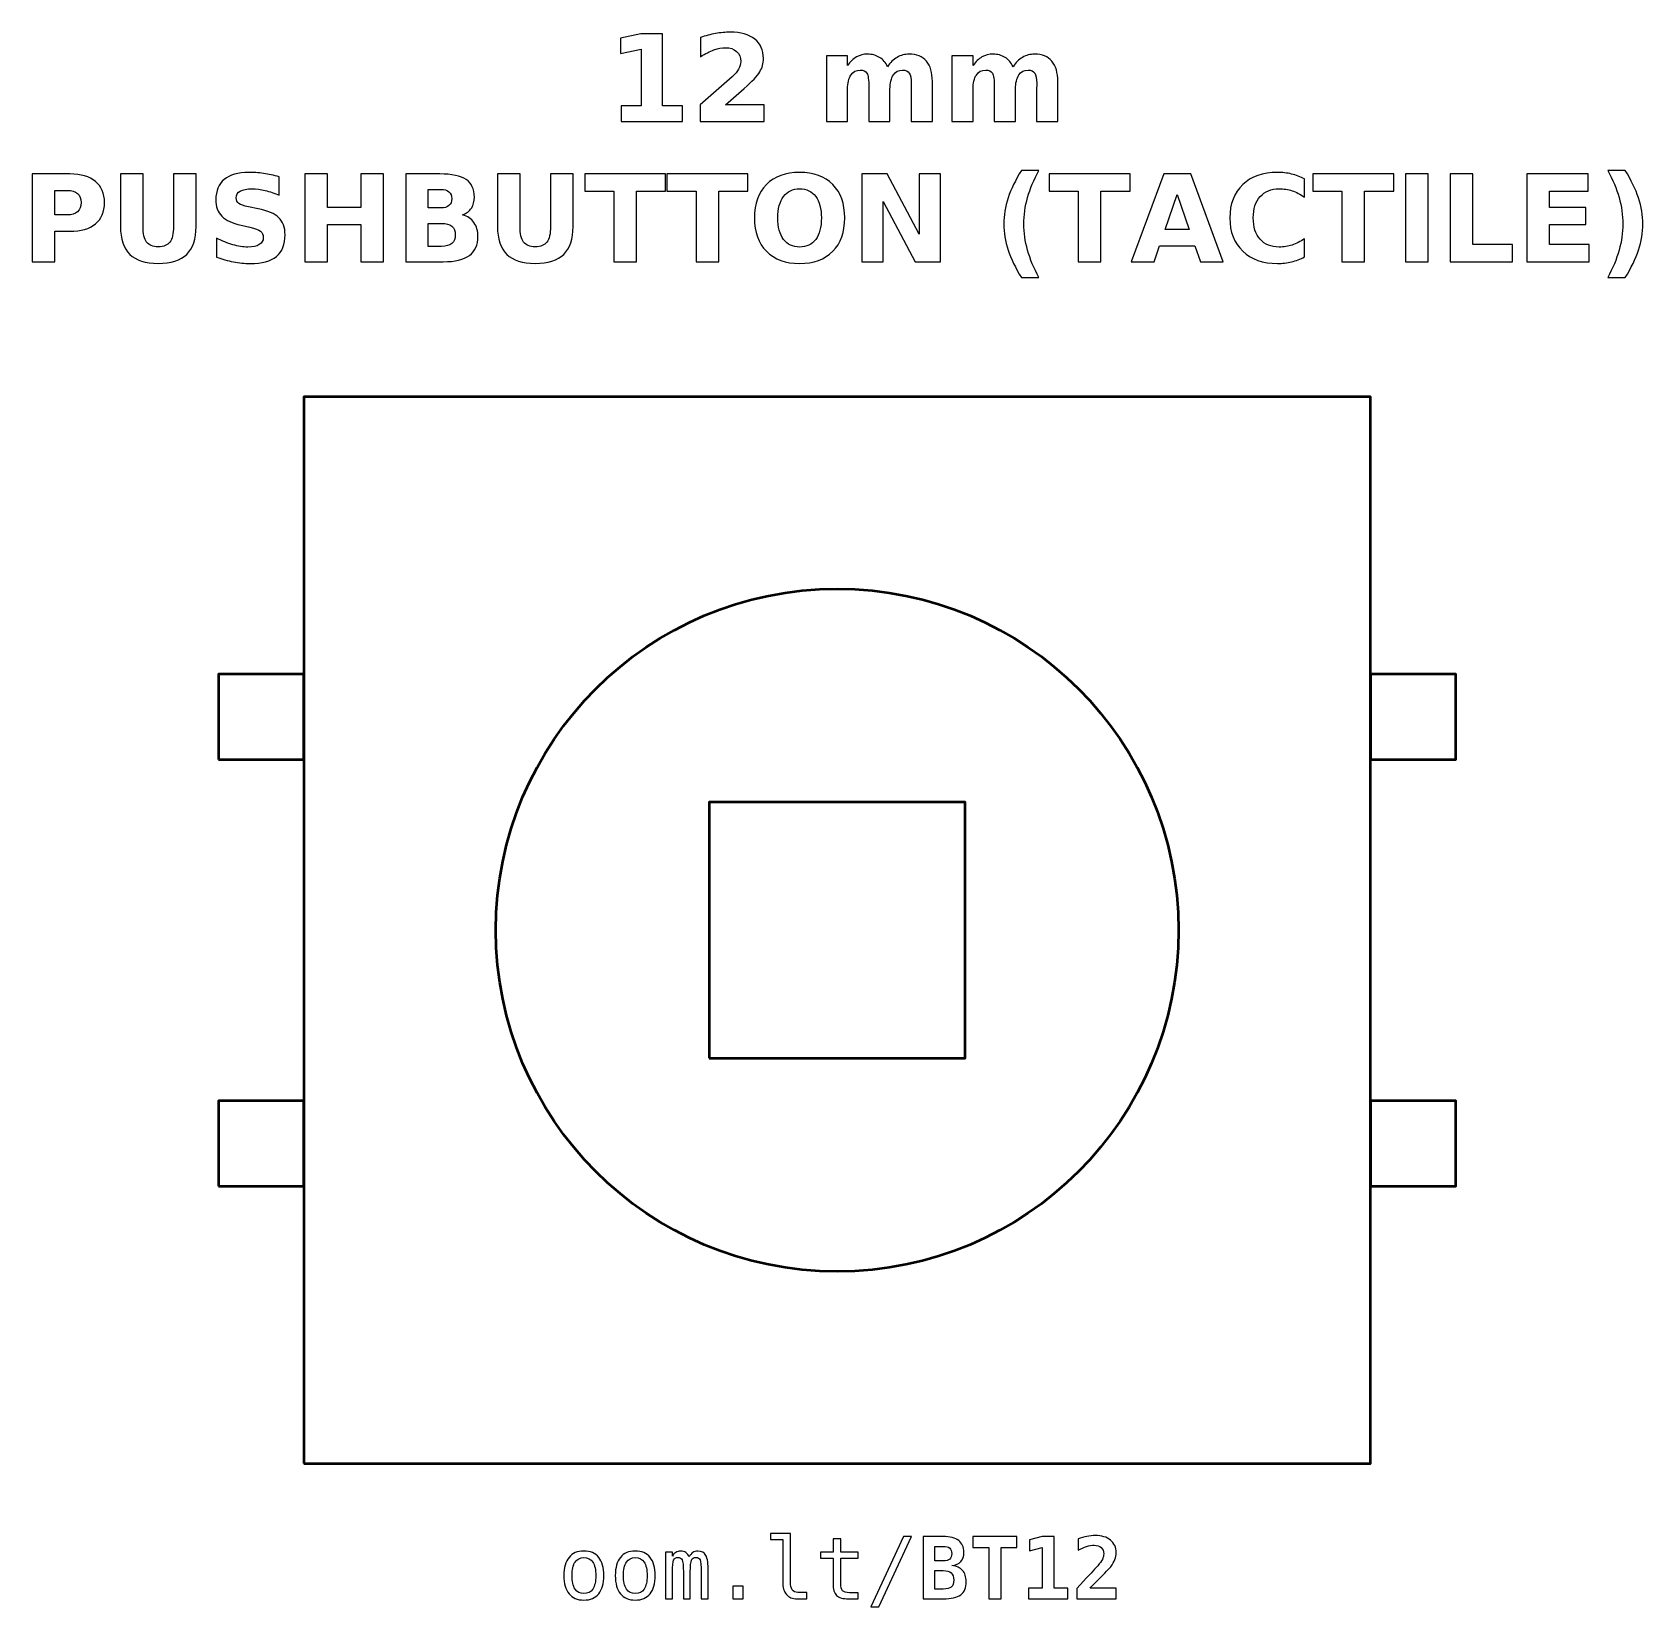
# Model space of a CAD drawing. Header units: centimetres. Extents: x -11.44 to -9.56, y -15.64 to -13.8.
import ezdxf

# ---------------------------------------------------------------- set-up
doc = ezdxf.new("R2010")
doc.units = ezdxf.units.CM
doc.header["$MEASUREMENT"] = 0
doc.layers.add('Layer 1', color=7, linetype='Continuous')

msp = doc.modelspace()

# ---------------------------------------------------------------- linework, layer by layer
at = {"layer": 'Layer 1', "color": 7, "lineweight": 50}
for points in [[(-11.125, -15.475), (-9.875, -15.475), (-9.875, -14.225), (-11.125, -14.225), (-11.125, -15.475)], [(-11.225, -14.65), (-11.125, -14.65), (-11.125, -14.55), (-11.225, -14.55), (-11.225, -14.65)], [(-9.875, -14.65), (-9.775, -14.65), (-9.775, -14.55), (-9.875, -14.55), (-9.875, -14.65)], [(-10.65, -15), (-10.35, -15), (-10.35, -14.7), (-10.65, -14.7), (-10.65, -15)], [(-11.225, -15.15), (-11.125, -15.15), (-11.125, -15.05), (-11.225, -15.05), (-11.225, -15.15)], [(-9.875, -15.15), (-9.775, -15.15), (-9.775, -15.05), (-9.875, -15.05), (-9.875, -15.15)]]:
    msp.add_lwpolyline(points, close=True, dxfattribs=at)
msp.add_ellipse((-10.5, -14.85), major_axis=(0, 0.4), ratio=1, dxfattribs=at)
at = {"layer": 'Layer 1', "color": 250}
for points, knots in [([(-10.75327, -13.88414), (-10.75327, -13.88414), (-10.72984, -13.88414), (-10.72984, -13.88414), (-10.72984, -13.88414), (-10.72984, -13.88414), (-10.72984, -13.81765), (-10.72984, -13.81765), (-10.72984, -13.81765), (-10.72984, -13.81765), (-10.75388, -13.82262), (-10.75388, -13.82262), (-10.75388, -13.82262), (-10.75388, -13.82262), (-10.75388, -13.80455), (-10.75388, -13.80455), (-10.75388, -13.80455), (-10.75388, -13.80455), (-10.72998, -13.79959), (-10.72998, -13.79959), (-10.72998, -13.79959), (-10.72998, -13.79959), (-10.70477, -13.79959), (-10.70477, -13.79959), (-10.70477, -13.79959), (-10.70477, -13.79959), (-10.70477, -13.88414), (-10.70477, -13.88414), (-10.70477, -13.88414), (-10.70477, -13.88414), (-10.68135, -13.88414), (-10.68135, -13.88414), (-10.68135, -13.88414), (-10.68135, -13.88414), (-10.68135, -13.90246), (-10.68135, -13.90246), (-10.68135, -13.90246), (-10.68135, -13.90246), (-10.75327, -13.90246), (-10.75327, -13.90246), (-10.75327, -13.90246), (-10.75327, -13.90246), (-10.75327, -13.88414), (-10.75327, -13.88414)], [0, 0, 0, 0, 0.0909091, 0.0909091, 0.0909091, 0.0909091, 0.1818182, 0.1818182, 0.1818182, 0.1818182, 0.2727273, 0.2727273, 0.2727273, 0.2727273, 0.3636364, 0.3636364, 0.3636364, 0.3636364, 0.4545455, 0.4545455, 0.4545455, 0.4545455, 0.5454545, 0.5454545, 0.5454545, 0.5454545, 0.6363636, 0.6363636, 0.6363636, 0.6363636, 0.7272727, 0.7272727, 0.7272727, 0.7272727, 0.8181818, 0.8181818, 0.8181818, 0.8181818, 0.9090909, 0.9090909, 0.9090909, 0.9090909, 1, 1, 1, 1]), ([(-10.63095, -13.88296), (-10.63095, -13.88296), (-10.58567, -13.88296), (-10.58567, -13.88296), (-10.58567, -13.88296), (-10.58567, -13.88296), (-10.58567, -13.90246), (-10.58567, -13.90246), (-10.58567, -13.90246), (-10.58567, -13.90246), (-10.66044, -13.90246), (-10.66044, -13.90246), (-10.66044, -13.90246), (-10.66044, -13.90246), (-10.66044, -13.88296), (-10.66044, -13.88296), (-10.66044, -13.88296), (-10.66044, -13.88296), (-10.62288, -13.84983), (-10.62288, -13.84983), (-10.62288, -13.84983), (-10.61952, -13.84679), (-10.61705, -13.84383), (-10.61545, -13.84094), (-10.61545, -13.84094), (-10.61383, -13.83804), (-10.61303, -13.83503), (-10.61303, -13.8319), (-10.61303, -13.8319), (-10.61303, -13.82708), (-10.61465, -13.8232), (-10.61789, -13.82026), (-10.61789, -13.82026), (-10.62112, -13.81732), (-10.62542, -13.81587), (-10.63081, -13.81587), (-10.63081, -13.81587), (-10.63494, -13.81587), (-10.63946, -13.81676), (-10.64438, -13.81852), (-10.64438, -13.81852), (-10.64929, -13.82029), (-10.65456, -13.82292), (-10.66016, -13.8264), (-10.66016, -13.8264), (-10.66016, -13.8264), (-10.66016, -13.8038), (-10.66016, -13.8038), (-10.66016, -13.8038), (-10.65418, -13.80183), (-10.64828, -13.80032), (-10.64245, -13.79929), (-10.64245, -13.79929), (-10.63661, -13.79825), (-10.6309, -13.79773), (-10.62528, -13.79773), (-10.62528, -13.79773), (-10.61298, -13.79773), (-10.60341, -13.80044), (-10.59659, -13.80587), (-10.59659, -13.80587), (-10.58977, -13.81128), (-10.58636, -13.81883), (-10.58636, -13.82854), (-10.58636, -13.82854), (-10.58636, -13.83414), (-10.58781, -13.83936), (-10.59071, -13.84421), (-10.59071, -13.84421), (-10.5936, -13.84905), (-10.59969, -13.85554), (-10.60896, -13.86368), (-10.60896, -13.86368), (-10.60896, -13.86368), (-10.63095, -13.88296), (-10.63095, -13.88296)], [0, 0, 0, 0, 0.0526316, 0.0526316, 0.0526316, 0.0526316, 0.1052632, 0.1052632, 0.1052632, 0.1052632, 0.1578947, 0.1578947, 0.1578947, 0.1578947, 0.2105263, 0.2105263, 0.2105263, 0.2105263, 0.2631579, 0.2631579, 0.2631579, 0.2631579, 0.3157895, 0.3157895, 0.3157895, 0.3157895, 0.3684211, 0.3684211, 0.3684211, 0.3684211, 0.4210526, 0.4210526, 0.4210526, 0.4210526, 0.4736842, 0.4736842, 0.4736842, 0.4736842, 0.5263158, 0.5263158, 0.5263158, 0.5263158, 0.5789474, 0.5789474, 0.5789474, 0.5789474, 0.6315789, 0.6315789, 0.6315789, 0.6315789, 0.6842105, 0.6842105, 0.6842105, 0.6842105, 0.7368421, 0.7368421, 0.7368421, 0.7368421, 0.7894737, 0.7894737, 0.7894737, 0.7894737, 0.8421053, 0.8421053, 0.8421053, 0.8421053, 0.8947368, 0.8947368, 0.8947368, 0.8947368, 0.9473684, 0.9473684, 0.9473684, 0.9473684, 1, 1, 1, 1]), ([(-10.44092, -13.83811), (-10.43779, -13.83334), (-10.4341, -13.82969), (-10.42979, -13.8272), (-10.42979, -13.8272), (-10.42549, -13.82468), (-10.42079, -13.82344), (-10.41564, -13.82344), (-10.41564, -13.82344), (-10.40677, -13.82344), (-10.40002, -13.82617), (-10.39539, -13.83165), (-10.39539, -13.83165), (-10.39075, -13.8371), (-10.38842, -13.84505), (-10.38842, -13.85547), (-10.38842, -13.85547), (-10.38842, -13.85547), (-10.38842, -13.90246), (-10.38842, -13.90246), (-10.38842, -13.90246), (-10.38842, -13.90246), (-10.41324, -13.90246), (-10.41324, -13.90246), (-10.41324, -13.90246), (-10.41324, -13.90246), (-10.41324, -13.86222), (-10.41324, -13.86222), (-10.41324, -13.86222), (-10.41319, -13.86163), (-10.41317, -13.86102), (-10.41314, -13.86036), (-10.41314, -13.86036), (-10.41312, -13.85973), (-10.4131, -13.85881), (-10.4131, -13.85761), (-10.4131, -13.85761), (-10.4131, -13.85215), (-10.41389, -13.84818), (-10.41552, -13.84573), (-10.41552, -13.84573), (-10.41712, -13.84326), (-10.4197, -13.84204), (-10.42328, -13.84204), (-10.42328, -13.84204), (-10.42798, -13.84204), (-10.43158, -13.84397), (-10.43414, -13.84783), (-10.43414, -13.84783), (-10.43668, -13.85168), (-10.438, -13.85726), (-10.4381, -13.86457), (-10.4381, -13.86457), (-10.4381, -13.86457), (-10.4381, -13.90246), (-10.4381, -13.90246), (-10.4381, -13.90246), (-10.4381, -13.90246), (-10.46291, -13.90246), (-10.46291, -13.90246), (-10.46291, -13.90246), (-10.46291, -13.90246), (-10.46291, -13.86222), (-10.46291, -13.86222), (-10.46291, -13.86222), (-10.46291, -13.85368), (-10.46364, -13.84818), (-10.46512, -13.84573), (-10.46512, -13.84573), (-10.46658, -13.84326), (-10.46919, -13.84204), (-10.47295, -13.84204), (-10.47295, -13.84204), (-10.4777, -13.84204), (-10.48135, -13.84399), (-10.48391, -13.84787), (-10.48391, -13.84787), (-10.48647, -13.85175), (-10.48777, -13.85728), (-10.48777, -13.8645), (-10.48777, -13.8645), (-10.48777, -13.8645), (-10.48777, -13.90246), (-10.48777, -13.90246), (-10.48777, -13.90246), (-10.48777, -13.90246), (-10.51258, -13.90246), (-10.51258, -13.90246), (-10.51258, -13.90246), (-10.51258, -13.90246), (-10.51258, -13.8253), (-10.51258, -13.8253), (-10.51258, -13.8253), (-10.51258, -13.8253), (-10.48777, -13.8253), (-10.48777, -13.8253), (-10.48777, -13.8253), (-10.48777, -13.8253), (-10.48777, -13.83661), (-10.48777, -13.83661), (-10.48777, -13.83661), (-10.48473, -13.83223), (-10.48125, -13.82897), (-10.47732, -13.82675), (-10.47732, -13.82675), (-10.4734, -13.82454), (-10.46907, -13.82344), (-10.46434, -13.82344), (-10.46434, -13.82344), (-10.45903, -13.82344), (-10.4543, -13.82473), (-10.45023, -13.8273), (-10.45023, -13.8273), (-10.44614, -13.82988), (-10.44303, -13.83348), (-10.44092, -13.83811)], [0, 0, 0, 0, 0.0344828, 0.0344828, 0.0344828, 0.0344828, 0.0689655, 0.0689655, 0.0689655, 0.0689655, 0.1034483, 0.1034483, 0.1034483, 0.1034483, 0.137931, 0.137931, 0.137931, 0.137931, 0.1724138, 0.1724138, 0.1724138, 0.1724138, 0.2068966, 0.2068966, 0.2068966, 0.2068966, 0.2413793, 0.2413793, 0.2413793, 0.2413793, 0.2758621, 0.2758621, 0.2758621, 0.2758621, 0.3103448, 0.3103448, 0.3103448, 0.3103448, 0.3448276, 0.3448276, 0.3448276, 0.3448276, 0.3793103, 0.3793103, 0.3793103, 0.3793103, 0.4137931, 0.4137931, 0.4137931, 0.4137931, 0.4482759, 0.4482759, 0.4482759, 0.4482759, 0.4827586, 0.4827586, 0.4827586, 0.4827586, 0.5172414, 0.5172414, 0.5172414, 0.5172414, 0.5517241, 0.5517241, 0.5517241, 0.5517241, 0.5862069, 0.5862069, 0.5862069, 0.5862069, 0.6206897, 0.6206897, 0.6206897, 0.6206897, 0.6551724, 0.6551724, 0.6551724, 0.6551724, 0.6896552, 0.6896552, 0.6896552, 0.6896552, 0.7241379, 0.7241379, 0.7241379, 0.7241379, 0.7586207, 0.7586207, 0.7586207, 0.7586207, 0.7931034, 0.7931034, 0.7931034, 0.7931034, 0.8275862, 0.8275862, 0.8275862, 0.8275862, 0.862069, 0.862069, 0.862069, 0.862069, 0.8965517, 0.8965517, 0.8965517, 0.8965517, 0.9310345, 0.9310345, 0.9310345, 0.9310345, 0.9655172, 0.9655172, 0.9655172, 0.9655172, 1, 1, 1, 1]), ([(-10.29388, -13.83811), (-10.29075, -13.83334), (-10.28706, -13.82969), (-10.28275, -13.8272), (-10.28275, -13.8272), (-10.27845, -13.82468), (-10.27375, -13.82344), (-10.2686, -13.82344), (-10.2686, -13.82344), (-10.25973, -13.82344), (-10.25298, -13.82617), (-10.24835, -13.83165), (-10.24835, -13.83165), (-10.24371, -13.8371), (-10.24138, -13.84505), (-10.24138, -13.85547), (-10.24138, -13.85547), (-10.24138, -13.85547), (-10.24138, -13.90246), (-10.24138, -13.90246), (-10.24138, -13.90246), (-10.24138, -13.90246), (-10.2662, -13.90246), (-10.2662, -13.90246), (-10.2662, -13.90246), (-10.2662, -13.90246), (-10.2662, -13.86222), (-10.2662, -13.86222), (-10.2662, -13.86222), (-10.26615, -13.86163), (-10.26613, -13.86102), (-10.2661, -13.86036), (-10.2661, -13.86036), (-10.26608, -13.85973), (-10.26606, -13.85881), (-10.26606, -13.85761), (-10.26606, -13.85761), (-10.26606, -13.85215), (-10.26685, -13.84818), (-10.26848, -13.84573), (-10.26848, -13.84573), (-10.27008, -13.84326), (-10.27266, -13.84204), (-10.27624, -13.84204), (-10.27624, -13.84204), (-10.28094, -13.84204), (-10.28454, -13.84397), (-10.2871, -13.84783), (-10.2871, -13.84783), (-10.28964, -13.85168), (-10.29096, -13.85726), (-10.29106, -13.86457), (-10.29106, -13.86457), (-10.29106, -13.86457), (-10.29106, -13.90246), (-10.29106, -13.90246), (-10.29106, -13.90246), (-10.29106, -13.90246), (-10.31587, -13.90246), (-10.31587, -13.90246), (-10.31587, -13.90246), (-10.31587, -13.90246), (-10.31587, -13.86222), (-10.31587, -13.86222), (-10.31587, -13.86222), (-10.31587, -13.85368), (-10.3166, -13.84818), (-10.31808, -13.84573), (-10.31808, -13.84573), (-10.31954, -13.84326), (-10.32215, -13.84204), (-10.32591, -13.84204), (-10.32591, -13.84204), (-10.33066, -13.84204), (-10.33431, -13.84399), (-10.33687, -13.84787), (-10.33687, -13.84787), (-10.33943, -13.85175), (-10.34073, -13.85728), (-10.34073, -13.8645), (-10.34073, -13.8645), (-10.34073, -13.8645), (-10.34073, -13.90246), (-10.34073, -13.90246), (-10.34073, -13.90246), (-10.34073, -13.90246), (-10.36554, -13.90246), (-10.36554, -13.90246), (-10.36554, -13.90246), (-10.36554, -13.90246), (-10.36554, -13.8253), (-10.36554, -13.8253), (-10.36554, -13.8253), (-10.36554, -13.8253), (-10.34073, -13.8253), (-10.34073, -13.8253), (-10.34073, -13.8253), (-10.34073, -13.8253), (-10.34073, -13.83661), (-10.34073, -13.83661), (-10.34073, -13.83661), (-10.33769, -13.83223), (-10.33421, -13.82897), (-10.33028, -13.82675), (-10.33028, -13.82675), (-10.32636, -13.82454), (-10.32203, -13.82344), (-10.3173, -13.82344), (-10.3173, -13.82344), (-10.31199, -13.82344), (-10.30726, -13.82473), (-10.30319, -13.8273), (-10.30319, -13.8273), (-10.2991, -13.82988), (-10.29599, -13.83348), (-10.29388, -13.83811)], [0, 0, 0, 0, 0.0344828, 0.0344828, 0.0344828, 0.0344828, 0.0689655, 0.0689655, 0.0689655, 0.0689655, 0.1034483, 0.1034483, 0.1034483, 0.1034483, 0.137931, 0.137931, 0.137931, 0.137931, 0.1724138, 0.1724138, 0.1724138, 0.1724138, 0.2068966, 0.2068966, 0.2068966, 0.2068966, 0.2413793, 0.2413793, 0.2413793, 0.2413793, 0.2758621, 0.2758621, 0.2758621, 0.2758621, 0.3103448, 0.3103448, 0.3103448, 0.3103448, 0.3448276, 0.3448276, 0.3448276, 0.3448276, 0.3793103, 0.3793103, 0.3793103, 0.3793103, 0.4137931, 0.4137931, 0.4137931, 0.4137931, 0.4482759, 0.4482759, 0.4482759, 0.4482759, 0.4827586, 0.4827586, 0.4827586, 0.4827586, 0.5172414, 0.5172414, 0.5172414, 0.5172414, 0.5517241, 0.5517241, 0.5517241, 0.5517241, 0.5862069, 0.5862069, 0.5862069, 0.5862069, 0.6206897, 0.6206897, 0.6206897, 0.6206897, 0.6551724, 0.6551724, 0.6551724, 0.6551724, 0.6896552, 0.6896552, 0.6896552, 0.6896552, 0.7241379, 0.7241379, 0.7241379, 0.7241379, 0.7586207, 0.7586207, 0.7586207, 0.7586207, 0.7931034, 0.7931034, 0.7931034, 0.7931034, 0.8275862, 0.8275862, 0.8275862, 0.8275862, 0.862069, 0.862069, 0.862069, 0.862069, 0.8965517, 0.8965517, 0.8965517, 0.8965517, 0.9310345, 0.9310345, 0.9310345, 0.9310345, 0.9655172, 0.9655172, 0.9655172, 0.9655172, 1, 1, 1, 1]), ([(-11.44335, -13.96384), (-11.44335, -13.96384), (-11.39933, -13.96384), (-11.39933, -13.96384), (-11.39933, -13.96384), (-11.38623, -13.96384), (-11.37618, -13.96676), (-11.36917, -13.97257), (-11.36917, -13.97257), (-11.36217, -13.97838), (-11.35866, -13.98665), (-11.35866, -13.9974), (-11.35866, -13.9974), (-11.35866, -14.00817), (-11.36217, -14.01647), (-11.36917, -14.02228), (-11.36917, -14.02228), (-11.37618, -14.02809), (-11.38623, -14.03101), (-11.39933, -14.03101), (-11.39933, -14.03101), (-11.39933, -14.03101), (-11.41682, -14.03101), (-11.41682, -14.03101), (-11.41682, -14.03101), (-11.41682, -14.03101), (-11.41682, -14.06671), (-11.41682, -14.06671), (-11.41682, -14.06671), (-11.41682, -14.06671), (-11.44335, -14.06671), (-11.44335, -14.06671), (-11.44335, -14.06671), (-11.44335, -14.06671), (-11.44335, -13.96384), (-11.44335, -13.96384)], [0, 0, 0, 0, 0.1111111, 0.1111111, 0.1111111, 0.1111111, 0.2222222, 0.2222222, 0.2222222, 0.2222222, 0.3333333, 0.3333333, 0.3333333, 0.3333333, 0.4444444, 0.4444444, 0.4444444, 0.4444444, 0.5555556, 0.5555556, 0.5555556, 0.5555556, 0.6666667, 0.6666667, 0.6666667, 0.6666667, 0.7777778, 0.7777778, 0.7777778, 0.7777778, 0.8888889, 0.8888889, 0.8888889, 0.8888889, 1, 1, 1, 1]), ([(-11.33994, -13.96384), (-11.33994, -13.96384), (-11.31341, -13.96384), (-11.31341, -13.96384), (-11.31341, -13.96384), (-11.31341, -13.96384), (-11.31341, -14.02551), (-11.31341, -14.02551), (-11.31341, -14.02551), (-11.31341, -14.034), (-11.31203, -14.04009), (-11.30925, -14.04373), (-11.30925, -14.04373), (-11.30647, -14.04738), (-11.30194, -14.04921), (-11.29563, -14.04921), (-11.29563, -14.04921), (-11.28928, -14.04921), (-11.28472, -14.04738), (-11.28195, -14.04373), (-11.28195, -14.04373), (-11.27917, -14.04009), (-11.27778, -14.034), (-11.27778, -14.02551), (-11.27778, -14.02551), (-11.27778, -14.02551), (-11.27778, -13.96384), (-11.27778, -13.96384), (-11.27778, -13.96384), (-11.27778, -13.96384), (-11.25125, -13.96384), (-11.25125, -13.96384), (-11.25125, -13.96384), (-11.25125, -13.96384), (-11.25125, -14.02551), (-11.25125, -14.02551), (-11.25125, -14.02551), (-11.25125, -14.04006), (-11.2549, -14.05091), (-11.26221, -14.05803), (-11.26221, -14.05803), (-11.2695, -14.06516), (-11.28065, -14.06871), (-11.29563, -14.06871), (-11.29563, -14.06871), (-11.31057, -14.06871), (-11.32169, -14.06516), (-11.32898, -14.05803), (-11.32898, -14.05803), (-11.3363, -14.05091), (-11.33994, -14.04006), (-11.33994, -14.02551), (-11.33994, -14.02551), (-11.33994, -14.02551), (-11.33994, -13.96384), (-11.33994, -13.96384)], [0, 0, 0, 0, 0.0714286, 0.0714286, 0.0714286, 0.0714286, 0.1428571, 0.1428571, 0.1428571, 0.1428571, 0.2142857, 0.2142857, 0.2142857, 0.2142857, 0.2857143, 0.2857143, 0.2857143, 0.2857143, 0.3571429, 0.3571429, 0.3571429, 0.3571429, 0.4285714, 0.4285714, 0.4285714, 0.4285714, 0.5, 0.5, 0.5, 0.5, 0.5714286, 0.5714286, 0.5714286, 0.5714286, 0.6428571, 0.6428571, 0.6428571, 0.6428571, 0.7142857, 0.7142857, 0.7142857, 0.7142857, 0.7857143, 0.7857143, 0.7857143, 0.7857143, 0.8571429, 0.8571429, 0.8571429, 0.8571429, 0.9285714, 0.9285714, 0.9285714, 0.9285714, 1, 1, 1, 1]), ([(-11.15377, -13.96709), (-11.15377, -13.96709), (-11.15377, -13.98884), (-11.15377, -13.98884), (-11.15377, -13.98884), (-11.15942, -13.98632), (-11.16494, -13.98442), (-11.1703, -13.98313), (-11.1703, -13.98313), (-11.17569, -13.98183), (-11.18077, -13.9812), (-11.18554, -13.9812), (-11.18554, -13.9812), (-11.19187, -13.9812), (-11.19657, -13.98207), (-11.19961, -13.98381), (-11.19961, -13.98381), (-11.20264, -13.98557), (-11.20415, -13.98828), (-11.20415, -13.99195), (-11.20415, -13.99195), (-11.20415, -13.9947), (-11.20314, -13.99686), (-11.20109, -13.99839), (-11.20109, -13.99839), (-11.19904, -13.99992), (-11.19533, -14.00126), (-11.18994, -14.00236), (-11.18994, -14.00236), (-11.18994, -14.00236), (-11.17865, -14.00462), (-11.17865, -14.00462), (-11.17865, -14.00462), (-11.1672, -14.00693), (-11.15909, -14.01041), (-11.15427, -14.01511), (-11.15427, -14.01511), (-11.14944, -14.01979), (-11.14702, -14.02645), (-11.14702, -14.03508), (-11.14702, -14.03508), (-11.14702, -14.04644), (-11.15038, -14.05488), (-11.15711, -14.06041), (-11.15711, -14.06041), (-11.16384, -14.06593), (-11.17411, -14.06871), (-11.18794, -14.06871), (-11.18794, -14.06871), (-11.19448, -14.06871), (-11.20102, -14.0681), (-11.20758, -14.06685), (-11.20758, -14.06685), (-11.21414, -14.0656), (-11.22073, -14.06377), (-11.22729, -14.06135), (-11.22729, -14.06135), (-11.22729, -14.06135), (-11.22729, -14.03896), (-11.22729, -14.03896), (-11.22729, -14.03896), (-11.22073, -14.04244), (-11.21438, -14.04507), (-11.20824, -14.04684), (-11.20824, -14.04684), (-11.2021, -14.0486), (-11.1962, -14.04949), (-11.19051, -14.04949), (-11.19051, -14.04949), (-11.18472, -14.04949), (-11.18028, -14.04853), (-11.1772, -14.0466), (-11.1772, -14.0466), (-11.17411, -14.04467), (-11.17259, -14.04192), (-11.17259, -14.03832), (-11.17259, -14.03832), (-11.17259, -14.03512), (-11.17362, -14.03263), (-11.17571, -14.03089), (-11.17571, -14.03089), (-11.17781, -14.02915), (-11.18197, -14.02758), (-11.18823, -14.02621), (-11.18823, -14.02621), (-11.18823, -14.02621), (-11.1985, -14.02393), (-11.1985, -14.02393), (-11.1985, -14.02393), (-11.20878, -14.02172), (-11.21631, -14.01822), (-11.22106, -14.01339), (-11.22106, -14.01339), (-11.22581, -14.00857), (-11.22818, -14.00206), (-11.22818, -13.9939), (-11.22818, -13.9939), (-11.22818, -13.98364), (-11.22487, -13.97576), (-11.21826, -13.97026), (-11.21826, -13.97026), (-11.21165, -13.96473), (-11.20215, -13.96198), (-11.18973, -13.96198), (-11.18973, -13.96198), (-11.18409, -13.96198), (-11.17828, -13.96241), (-11.1723, -13.96325), (-11.1723, -13.96325), (-11.16633, -13.9641), (-11.16015, -13.96537), (-11.15377, -13.96709)], [0, 0, 0, 0, 0.0357143, 0.0357143, 0.0357143, 0.0357143, 0.0714286, 0.0714286, 0.0714286, 0.0714286, 0.1071429, 0.1071429, 0.1071429, 0.1071429, 0.1428571, 0.1428571, 0.1428571, 0.1428571, 0.1785714, 0.1785714, 0.1785714, 0.1785714, 0.2142857, 0.2142857, 0.2142857, 0.2142857, 0.25, 0.25, 0.25, 0.25, 0.2857143, 0.2857143, 0.2857143, 0.2857143, 0.3214286, 0.3214286, 0.3214286, 0.3214286, 0.3571429, 0.3571429, 0.3571429, 0.3571429, 0.3928571, 0.3928571, 0.3928571, 0.3928571, 0.4285714, 0.4285714, 0.4285714, 0.4285714, 0.4642857, 0.4642857, 0.4642857, 0.4642857, 0.5, 0.5, 0.5, 0.5, 0.5357143, 0.5357143, 0.5357143, 0.5357143, 0.5714286, 0.5714286, 0.5714286, 0.5714286, 0.6071429, 0.6071429, 0.6071429, 0.6071429, 0.6428571, 0.6428571, 0.6428571, 0.6428571, 0.6785714, 0.6785714, 0.6785714, 0.6785714, 0.7142857, 0.7142857, 0.7142857, 0.7142857, 0.75, 0.75, 0.75, 0.75, 0.7857143, 0.7857143, 0.7857143, 0.7857143, 0.8214286, 0.8214286, 0.8214286, 0.8214286, 0.8571429, 0.8571429, 0.8571429, 0.8571429, 0.8928571, 0.8928571, 0.8928571, 0.8928571, 0.9285714, 0.9285714, 0.9285714, 0.9285714, 0.9642857, 0.9642857, 0.9642857, 0.9642857, 1, 1, 1, 1]), ([(-11.12374, -13.96384), (-11.12374, -13.96384), (-11.09721, -13.96384), (-11.09721, -13.96384), (-11.09721, -13.96384), (-11.09721, -13.96384), (-11.09721, -14.00305), (-11.09721, -14.00305), (-11.09721, -14.00305), (-11.09721, -14.00305), (-11.05808, -14.00305), (-11.05808, -14.00305), (-11.05808, -14.00305), (-11.05808, -14.00305), (-11.05808, -13.96384), (-11.05808, -13.96384), (-11.05808, -13.96384), (-11.05808, -13.96384), (-11.03155, -13.96384), (-11.03155, -13.96384), (-11.03155, -13.96384), (-11.03155, -13.96384), (-11.03155, -14.06671), (-11.03155, -14.06671), (-11.03155, -14.06671), (-11.03155, -14.06671), (-11.05808, -14.06671), (-11.05808, -14.06671), (-11.05808, -14.06671), (-11.05808, -14.06671), (-11.05808, -14.02311), (-11.05808, -14.02311), (-11.05808, -14.02311), (-11.05808, -14.02311), (-11.09721, -14.02311), (-11.09721, -14.02311), (-11.09721, -14.02311), (-11.09721, -14.02311), (-11.09721, -14.06671), (-11.09721, -14.06671), (-11.09721, -14.06671), (-11.09721, -14.06671), (-11.12374, -14.06671), (-11.12374, -14.06671), (-11.12374, -14.06671), (-11.12374, -14.06671), (-11.12374, -13.96384), (-11.12374, -13.96384)], [0, 0, 0, 0, 0.0833333, 0.0833333, 0.0833333, 0.0833333, 0.1666667, 0.1666667, 0.1666667, 0.1666667, 0.25, 0.25, 0.25, 0.25, 0.3333333, 0.3333333, 0.3333333, 0.3333333, 0.4166667, 0.4166667, 0.4166667, 0.4166667, 0.5, 0.5, 0.5, 0.5, 0.5833333, 0.5833333, 0.5833333, 0.5833333, 0.6666667, 0.6666667, 0.6666667, 0.6666667, 0.75, 0.75, 0.75, 0.75, 0.8333333, 0.8333333, 0.8333333, 0.8333333, 0.9166667, 0.9166667, 0.9166667, 0.9166667, 1, 1, 1, 1]), ([(-10.93888, -14.01165), (-10.93319, -14.0133), (-10.92877, -14.01636), (-10.92564, -14.02083), (-10.92564, -14.02083), (-10.92251, -14.02527), (-10.92096, -14.03075), (-10.92096, -14.03722), (-10.92096, -14.03722), (-10.92096, -14.04714), (-10.92433, -14.05453), (-10.93103, -14.0594), (-10.93103, -14.0594), (-10.93773, -14.06426), (-10.94794, -14.06671), (-10.96163, -14.06671), (-10.96163, -14.06671), (-10.96163, -14.06671), (-11.00565, -14.06671), (-11.00565, -14.06671), (-11.00565, -14.06671), (-11.00565, -14.06671), (-11.00565, -13.96384), (-11.00565, -13.96384), (-11.00565, -13.96384), (-11.00565, -13.96384), (-10.96583, -13.96384), (-10.96583, -13.96384), (-10.96583, -13.96384), (-10.95154, -13.96384), (-10.94119, -13.966), (-10.93479, -13.97031), (-10.93479, -13.97031), (-10.92837, -13.97464), (-10.92517, -13.98155), (-10.92517, -13.99105), (-10.92517, -13.99105), (-10.92517, -13.99606), (-10.92635, -14.00032), (-10.92868, -14.00385), (-10.92868, -14.00385), (-10.93103, -14.00735), (-10.93441, -14.00996), (-10.93888, -14.01165)], [0, 0, 0, 0, 0.0909091, 0.0909091, 0.0909091, 0.0909091, 0.1818182, 0.1818182, 0.1818182, 0.1818182, 0.2727273, 0.2727273, 0.2727273, 0.2727273, 0.3636364, 0.3636364, 0.3636364, 0.3636364, 0.4545455, 0.4545455, 0.4545455, 0.4545455, 0.5454545, 0.5454545, 0.5454545, 0.5454545, 0.6363636, 0.6363636, 0.6363636, 0.6363636, 0.7272727, 0.7272727, 0.7272727, 0.7272727, 0.8181818, 0.8181818, 0.8181818, 0.8181818, 0.9090909, 0.9090909, 0.9090909, 0.9090909, 1, 1, 1, 1]), ([(-10.8981, -13.96384), (-10.8981, -13.96384), (-10.87157, -13.96384), (-10.87157, -13.96384), (-10.87157, -13.96384), (-10.87157, -13.96384), (-10.87157, -14.02551), (-10.87157, -14.02551), (-10.87157, -14.02551), (-10.87157, -14.034), (-10.87019, -14.04009), (-10.86741, -14.04373), (-10.86741, -14.04373), (-10.86463, -14.04738), (-10.8601, -14.04921), (-10.85379, -14.04921), (-10.85379, -14.04921), (-10.84744, -14.04921), (-10.84288, -14.04738), (-10.84011, -14.04373), (-10.84011, -14.04373), (-10.83733, -14.04009), (-10.83594, -14.034), (-10.83594, -14.02551), (-10.83594, -14.02551), (-10.83594, -14.02551), (-10.83594, -13.96384), (-10.83594, -13.96384), (-10.83594, -13.96384), (-10.83594, -13.96384), (-10.80941, -13.96384), (-10.80941, -13.96384), (-10.80941, -13.96384), (-10.80941, -13.96384), (-10.80941, -14.02551), (-10.80941, -14.02551), (-10.80941, -14.02551), (-10.80941, -14.04006), (-10.81306, -14.05091), (-10.82037, -14.05803), (-10.82037, -14.05803), (-10.82766, -14.06516), (-10.83881, -14.06871), (-10.85379, -14.06871), (-10.85379, -14.06871), (-10.86873, -14.06871), (-10.87985, -14.06516), (-10.88714, -14.05803), (-10.88714, -14.05803), (-10.89446, -14.05091), (-10.8981, -14.04006), (-10.8981, -14.02551), (-10.8981, -14.02551), (-10.8981, -14.02551), (-10.8981, -13.96384), (-10.8981, -13.96384)], [0, 0, 0, 0, 0.0714286, 0.0714286, 0.0714286, 0.0714286, 0.1428571, 0.1428571, 0.1428571, 0.1428571, 0.2142857, 0.2142857, 0.2142857, 0.2142857, 0.2857143, 0.2857143, 0.2857143, 0.2857143, 0.3571429, 0.3571429, 0.3571429, 0.3571429, 0.4285714, 0.4285714, 0.4285714, 0.4285714, 0.5, 0.5, 0.5, 0.5, 0.5714286, 0.5714286, 0.5714286, 0.5714286, 0.6428571, 0.6428571, 0.6428571, 0.6428571, 0.7142857, 0.7142857, 0.7142857, 0.7142857, 0.7857143, 0.7857143, 0.7857143, 0.7857143, 0.8571429, 0.8571429, 0.8571429, 0.8571429, 0.9285714, 0.9285714, 0.9285714, 0.9285714, 1, 1, 1, 1]), ([(-10.7958, -13.96384), (-10.7958, -13.96384), (-10.701, -13.96384), (-10.701, -13.96384), (-10.701, -13.96384), (-10.701, -13.96384), (-10.701, -13.9839), (-10.701, -13.9839), (-10.701, -13.9839), (-10.701, -13.9839), (-10.7351, -13.9839), (-10.7351, -13.9839), (-10.7351, -13.9839), (-10.7351, -13.9839), (-10.7351, -14.06671), (-10.7351, -14.06671), (-10.7351, -14.06671), (-10.7351, -14.06671), (-10.76163, -14.06671), (-10.76163, -14.06671), (-10.76163, -14.06671), (-10.76163, -14.06671), (-10.76163, -13.9839), (-10.76163, -13.9839), (-10.76163, -13.9839), (-10.76163, -13.9839), (-10.7958, -13.9839), (-10.7958, -13.9839), (-10.7958, -13.9839), (-10.7958, -13.9839), (-10.7958, -13.96384), (-10.7958, -13.96384)], [0, 0, 0, 0, 0.125, 0.125, 0.125, 0.125, 0.25, 0.25, 0.25, 0.25, 0.375, 0.375, 0.375, 0.375, 0.5, 0.5, 0.5, 0.5, 0.625, 0.625, 0.625, 0.625, 0.75, 0.75, 0.75, 0.75, 0.875, 0.875, 0.875, 0.875, 1, 1, 1, 1]), ([(-10.69954, -13.96384), (-10.69954, -13.96384), (-10.60474, -13.96384), (-10.60474, -13.96384), (-10.60474, -13.96384), (-10.60474, -13.96384), (-10.60474, -13.9839), (-10.60474, -13.9839), (-10.60474, -13.9839), (-10.60474, -13.9839), (-10.63884, -13.9839), (-10.63884, -13.9839), (-10.63884, -13.9839), (-10.63884, -13.9839), (-10.63884, -14.06671), (-10.63884, -14.06671), (-10.63884, -14.06671), (-10.63884, -14.06671), (-10.66537, -14.06671), (-10.66537, -14.06671), (-10.66537, -14.06671), (-10.66537, -14.06671), (-10.66537, -13.9839), (-10.66537, -13.9839), (-10.66537, -13.9839), (-10.66537, -13.9839), (-10.69954, -13.9839), (-10.69954, -13.9839), (-10.69954, -13.9839), (-10.69954, -13.9839), (-10.69954, -13.96384), (-10.69954, -13.96384)], [0, 0, 0, 0, 0.125, 0.125, 0.125, 0.125, 0.25, 0.25, 0.25, 0.25, 0.375, 0.375, 0.375, 0.375, 0.5, 0.5, 0.5, 0.5, 0.625, 0.625, 0.625, 0.625, 0.75, 0.75, 0.75, 0.75, 0.875, 0.875, 0.875, 0.875, 1, 1, 1, 1]), ([(-10.54401, -13.96198), (-10.52748, -13.96198), (-10.51452, -13.96671), (-10.50516, -13.97619), (-10.50516, -13.97619), (-10.49578, -13.98564), (-10.4911, -13.99869), (-10.4911, -14.01537), (-10.4911, -14.01537), (-10.4911, -14.032), (-10.49578, -14.04505), (-10.50516, -14.0545), (-10.50516, -14.0545), (-10.51452, -14.06398), (-10.52748, -14.06871), (-10.54401, -14.06871), (-10.54401, -14.06871), (-10.5605, -14.06871), (-10.57343, -14.06398), (-10.58284, -14.0545), (-10.58284, -14.0545), (-10.59222, -14.04505), (-10.59693, -14.032), (-10.59693, -14.01537), (-10.59693, -14.01537), (-10.59693, -13.99869), (-10.59222, -13.98564), (-10.58284, -13.97619), (-10.58284, -13.97619), (-10.57343, -13.96671), (-10.5605, -13.96198), (-10.54401, -13.96198)], [0, 0, 0, 0, 0.125, 0.125, 0.125, 0.125, 0.25, 0.25, 0.25, 0.25, 0.375, 0.375, 0.375, 0.375, 0.5, 0.5, 0.5, 0.5, 0.625, 0.625, 0.625, 0.625, 0.75, 0.75, 0.75, 0.75, 0.875, 0.875, 0.875, 0.875, 1, 1, 1, 1]), ([(-10.47103, -13.96384), (-10.47103, -13.96384), (-10.4414, -13.96384), (-10.4414, -13.96384), (-10.4414, -13.96384), (-10.4414, -13.96384), (-10.40398, -14.0344), (-10.40398, -14.0344), (-10.40398, -14.0344), (-10.40398, -14.0344), (-10.40398, -13.96384), (-10.40398, -13.96384), (-10.40398, -13.96384), (-10.40398, -13.96384), (-10.37884, -13.96384), (-10.37884, -13.96384), (-10.37884, -13.96384), (-10.37884, -13.96384), (-10.37884, -14.06671), (-10.37884, -14.06671), (-10.37884, -14.06671), (-10.37884, -14.06671), (-10.40847, -14.06671), (-10.40847, -14.06671), (-10.40847, -14.06671), (-10.40847, -14.06671), (-10.44589, -13.99615), (-10.44589, -13.99615), (-10.44589, -13.99615), (-10.44589, -13.99615), (-10.44589, -14.06671), (-10.44589, -14.06671), (-10.44589, -14.06671), (-10.44589, -14.06671), (-10.47103, -14.06671), (-10.47103, -14.06671), (-10.47103, -14.06671), (-10.47103, -14.06671), (-10.47103, -13.96384), (-10.47103, -13.96384)], [0, 0, 0, 0, 0.1, 0.1, 0.1, 0.1, 0.2, 0.2, 0.2, 0.2, 0.3, 0.3, 0.3, 0.3, 0.4, 0.4, 0.4, 0.4, 0.5, 0.5, 0.5, 0.5, 0.6, 0.6, 0.6, 0.6, 0.7, 0.7, 0.7, 0.7, 0.8, 0.8, 0.8, 0.8, 0.9, 0.9, 0.9, 0.9, 1, 1, 1, 1]), ([(-10.26357, -14.08531), (-10.26357, -14.08531), (-10.28403, -14.08531), (-10.28403, -14.08531), (-10.28403, -14.08531), (-10.29106, -14.07398), (-10.29626, -14.06318), (-10.2996, -14.05295), (-10.2996, -14.05295), (-10.30296, -14.04274), (-10.30463, -14.03261), (-10.30463, -14.02254), (-10.30463, -14.02254), (-10.30463, -14.01248), (-10.30294, -14.00229), (-10.29958, -13.99199), (-10.29958, -13.99199), (-10.29619, -13.98167), (-10.29102, -13.9709), (-10.28403, -13.95963), (-10.28403, -13.95963), (-10.28403, -13.95963), (-10.26357, -13.95963), (-10.26357, -13.95963), (-10.26357, -13.95963), (-10.26945, -13.97052), (-10.27385, -13.98117), (-10.27679, -13.99157), (-10.27679, -13.99157), (-10.27973, -14.00196), (-10.28121, -14.01224), (-10.28121, -14.0224), (-10.28121, -14.0224), (-10.28121, -14.03256), (-10.27975, -14.04284), (-10.27684, -14.05328), (-10.27684, -14.05328), (-10.27392, -14.0637), (-10.2695, -14.07438), (-10.26357, -14.08531)], [0, 0, 0, 0, 0.1, 0.1, 0.1, 0.1, 0.2, 0.2, 0.2, 0.2, 0.3, 0.3, 0.3, 0.3, 0.4, 0.4, 0.4, 0.4, 0.5, 0.5, 0.5, 0.5, 0.6, 0.6, 0.6, 0.6, 0.7, 0.7, 0.7, 0.7, 0.8, 0.8, 0.8, 0.8, 0.9, 0.9, 0.9, 0.9, 1, 1, 1, 1]), ([(-10.2516, -13.96384), (-10.2516, -13.96384), (-10.1568, -13.96384), (-10.1568, -13.96384), (-10.1568, -13.96384), (-10.1568, -13.96384), (-10.1568, -13.9839), (-10.1568, -13.9839), (-10.1568, -13.9839), (-10.1568, -13.9839), (-10.1909, -13.9839), (-10.1909, -13.9839), (-10.1909, -13.9839), (-10.1909, -13.9839), (-10.1909, -14.06671), (-10.1909, -14.06671), (-10.1909, -14.06671), (-10.1909, -14.06671), (-10.21743, -14.06671), (-10.21743, -14.06671), (-10.21743, -14.06671), (-10.21743, -14.06671), (-10.21743, -13.9839), (-10.21743, -13.9839), (-10.21743, -13.9839), (-10.21743, -13.9839), (-10.2516, -13.9839), (-10.2516, -13.9839), (-10.2516, -13.9839), (-10.2516, -13.9839), (-10.2516, -13.96384), (-10.2516, -13.96384)], [0, 0, 0, 0, 0.125, 0.125, 0.125, 0.125, 0.25, 0.25, 0.25, 0.25, 0.375, 0.375, 0.375, 0.375, 0.5, 0.5, 0.5, 0.5, 0.625, 0.625, 0.625, 0.625, 0.75, 0.75, 0.75, 0.75, 0.875, 0.875, 0.875, 0.875, 1, 1, 1, 1]), ([(-10.08064, -14.04799), (-10.08064, -14.04799), (-10.12213, -14.04799), (-10.12213, -14.04799), (-10.12213, -14.04799), (-10.12213, -14.04799), (-10.12867, -14.06671), (-10.12867, -14.06671), (-10.12867, -14.06671), (-10.12867, -14.06671), (-10.15534, -14.06671), (-10.15534, -14.06671), (-10.15534, -14.06671), (-10.15534, -14.06671), (-10.11724, -13.96384), (-10.11724, -13.96384), (-10.11724, -13.96384), (-10.11724, -13.96384), (-10.08561, -13.96384), (-10.08561, -13.96384), (-10.08561, -13.96384), (-10.08561, -13.96384), (-10.04751, -14.06671), (-10.04751, -14.06671), (-10.04751, -14.06671), (-10.04751, -14.06671), (-10.07418, -14.06671), (-10.07418, -14.06671), (-10.07418, -14.06671), (-10.07418, -14.06671), (-10.08064, -14.04799), (-10.08064, -14.04799)], [0, 0, 0, 0, 0.125, 0.125, 0.125, 0.125, 0.25, 0.25, 0.25, 0.25, 0.375, 0.375, 0.375, 0.375, 0.5, 0.5, 0.5, 0.5, 0.625, 0.625, 0.625, 0.625, 0.75, 0.75, 0.75, 0.75, 0.875, 0.875, 0.875, 0.875, 1, 1, 1, 1]), ([(-9.95226, -14.06107), (-9.95712, -14.06358), (-9.9622, -14.06549), (-9.9675, -14.06678), (-9.9675, -14.06678), (-9.97276, -14.06807), (-9.97829, -14.06871), (-9.98403, -14.06871), (-9.98403, -14.06871), (-10.00115, -14.06871), (-10.01472, -14.06391), (-10.02474, -14.05434), (-10.02474, -14.05434), (-10.03476, -14.04477), (-10.03977, -14.03179), (-10.03977, -14.01537), (-10.03977, -14.01537), (-10.03977, -13.99893), (-10.03476, -13.98592), (-10.02474, -13.97635), (-10.02474, -13.97635), (-10.01472, -13.96678), (-10.00115, -13.96198), (-9.98403, -13.96198), (-9.98403, -13.96198), (-9.97829, -13.96198), (-9.97276, -13.96262), (-9.9675, -13.96391), (-9.9675, -13.96391), (-9.9622, -13.9652), (-9.95712, -13.96711), (-9.95226, -13.96963), (-9.95226, -13.96963), (-9.95226, -13.96963), (-9.95226, -13.99091), (-9.95226, -13.99091), (-9.95226, -13.99091), (-9.95717, -13.98755), (-9.96202, -13.9851), (-9.96679, -13.98355), (-9.96679, -13.98355), (-9.97156, -13.98197), (-9.9766, -13.9812), (-9.98189, -13.9812), (-9.98189, -13.9812), (-9.99134, -13.9812), (-9.9988, -13.98423), (-10.00421, -13.9903), (-10.00421, -13.9903), (-10.00964, -13.99637), (-10.01235, -14.00472), (-10.01235, -14.01537), (-10.01235, -14.01537), (-10.01235, -14.026), (-10.00964, -14.03433), (-10.00421, -14.04039), (-10.00421, -14.04039), (-9.9988, -14.04646), (-9.99134, -14.04949), (-9.98189, -14.04949), (-9.98189, -14.04949), (-9.9766, -14.04949), (-9.97156, -14.04872), (-9.96679, -14.04714), (-9.96679, -14.04714), (-9.96202, -14.04559), (-9.95717, -14.04314), (-9.95226, -14.03978), (-9.95226, -14.03978), (-9.95226, -14.03978), (-9.95226, -14.06107), (-9.95226, -14.06107)], [0, 0, 0, 0, 0.0555556, 0.0555556, 0.0555556, 0.0555556, 0.1111111, 0.1111111, 0.1111111, 0.1111111, 0.1666667, 0.1666667, 0.1666667, 0.1666667, 0.2222222, 0.2222222, 0.2222222, 0.2222222, 0.2777778, 0.2777778, 0.2777778, 0.2777778, 0.3333333, 0.3333333, 0.3333333, 0.3333333, 0.3888889, 0.3888889, 0.3888889, 0.3888889, 0.4444444, 0.4444444, 0.4444444, 0.4444444, 0.5, 0.5, 0.5, 0.5, 0.5555556, 0.5555556, 0.5555556, 0.5555556, 0.6111111, 0.6111111, 0.6111111, 0.6111111, 0.6666667, 0.6666667, 0.6666667, 0.6666667, 0.7222222, 0.7222222, 0.7222222, 0.7222222, 0.7777778, 0.7777778, 0.7777778, 0.7777778, 0.8333333, 0.8333333, 0.8333333, 0.8333333, 0.8888889, 0.8888889, 0.8888889, 0.8888889, 0.9444444, 0.9444444, 0.9444444, 0.9444444, 1, 1, 1, 1]), ([(-9.94257, -13.96384), (-9.94257, -13.96384), (-9.84777, -13.96384), (-9.84777, -13.96384), (-9.84777, -13.96384), (-9.84777, -13.96384), (-9.84777, -13.9839), (-9.84777, -13.9839), (-9.84777, -13.9839), (-9.84777, -13.9839), (-9.88187, -13.9839), (-9.88187, -13.9839), (-9.88187, -13.9839), (-9.88187, -13.9839), (-9.88187, -14.06671), (-9.88187, -14.06671), (-9.88187, -14.06671), (-9.88187, -14.06671), (-9.9084, -14.06671), (-9.9084, -14.06671), (-9.9084, -14.06671), (-9.9084, -14.06671), (-9.9084, -13.9839), (-9.9084, -13.9839), (-9.9084, -13.9839), (-9.9084, -13.9839), (-9.94257, -13.9839), (-9.94257, -13.9839), (-9.94257, -13.9839), (-9.94257, -13.9839), (-9.94257, -13.96384), (-9.94257, -13.96384)], [0, 0, 0, 0, 0.125, 0.125, 0.125, 0.125, 0.25, 0.25, 0.25, 0.25, 0.375, 0.375, 0.375, 0.375, 0.5, 0.5, 0.5, 0.5, 0.625, 0.625, 0.625, 0.625, 0.75, 0.75, 0.75, 0.75, 0.875, 0.875, 0.875, 0.875, 1, 1, 1, 1]), ([(-9.83403, -13.96384), (-9.83403, -13.96384), (-9.8075, -13.96384), (-9.8075, -13.96384), (-9.8075, -13.96384), (-9.8075, -13.96384), (-9.8075, -14.06671), (-9.8075, -14.06671), (-9.8075, -14.06671), (-9.8075, -14.06671), (-9.83403, -14.06671), (-9.83403, -14.06671), (-9.83403, -14.06671), (-9.83403, -14.06671), (-9.83403, -13.96384), (-9.83403, -13.96384)], [0, 0, 0, 0, 0.25, 0.25, 0.25, 0.25, 0.5, 0.5, 0.5, 0.5, 0.75, 0.75, 0.75, 0.75, 1, 1, 1, 1]), ([(-9.78154, -13.96384), (-9.78154, -13.96384), (-9.75501, -13.96384), (-9.75501, -13.96384), (-9.75501, -13.96384), (-9.75501, -13.96384), (-9.75501, -14.04665), (-9.75501, -14.04665), (-9.75501, -14.04665), (-9.75501, -14.04665), (-9.70845, -14.04665), (-9.70845, -14.04665), (-9.70845, -14.04665), (-9.70845, -14.04665), (-9.70845, -14.06671), (-9.70845, -14.06671), (-9.70845, -14.06671), (-9.70845, -14.06671), (-9.78154, -14.06671), (-9.78154, -14.06671), (-9.78154, -14.06671), (-9.78154, -14.06671), (-9.78154, -13.96384), (-9.78154, -13.96384)], [0, 0, 0, 0, 0.1666667, 0.1666667, 0.1666667, 0.1666667, 0.3333333, 0.3333333, 0.3333333, 0.3333333, 0.5, 0.5, 0.5, 0.5, 0.6666667, 0.6666667, 0.6666667, 0.6666667, 0.8333333, 0.8333333, 0.8333333, 0.8333333, 1, 1, 1, 1]), ([(-9.69163, -13.96384), (-9.69163, -13.96384), (-9.62004, -13.96384), (-9.62004, -13.96384), (-9.62004, -13.96384), (-9.62004, -13.96384), (-9.62004, -13.9839), (-9.62004, -13.9839), (-9.62004, -13.9839), (-9.62004, -13.9839), (-9.6651, -13.9839), (-9.6651, -13.9839), (-9.6651, -13.9839), (-9.6651, -13.9839), (-9.6651, -14.00305), (-9.6651, -14.00305), (-9.6651, -14.00305), (-9.6651, -14.00305), (-9.62275, -14.00305), (-9.62275, -14.00305), (-9.62275, -14.00305), (-9.62275, -14.00305), (-9.62275, -14.02311), (-9.62275, -14.02311), (-9.62275, -14.02311), (-9.62275, -14.02311), (-9.6651, -14.02311), (-9.6651, -14.02311), (-9.6651, -14.02311), (-9.6651, -14.02311), (-9.6651, -14.04665), (-9.6651, -14.04665), (-9.6651, -14.04665), (-9.6651, -14.04665), (-9.61854, -14.04665), (-9.61854, -14.04665), (-9.61854, -14.04665), (-9.61854, -14.04665), (-9.61854, -14.06671), (-9.61854, -14.06671), (-9.61854, -14.06671), (-9.61854, -14.06671), (-9.69163, -14.06671), (-9.69163, -14.06671), (-9.69163, -14.06671), (-9.69163, -14.06671), (-9.69163, -13.96384), (-9.69163, -13.96384)], [0, 0, 0, 0, 0.0833333, 0.0833333, 0.0833333, 0.0833333, 0.1666667, 0.1666667, 0.1666667, 0.1666667, 0.25, 0.25, 0.25, 0.25, 0.3333333, 0.3333333, 0.3333333, 0.3333333, 0.4166667, 0.4166667, 0.4166667, 0.4166667, 0.5, 0.5, 0.5, 0.5, 0.5833333, 0.5833333, 0.5833333, 0.5833333, 0.6666667, 0.6666667, 0.6666667, 0.6666667, 0.75, 0.75, 0.75, 0.75, 0.8333333, 0.8333333, 0.8333333, 0.8333333, 0.9166667, 0.9166667, 0.9166667, 0.9166667, 1, 1, 1, 1]), ([(-9.5969, -14.08531), (-9.59102, -14.07438), (-9.5866, -14.0637), (-9.58366, -14.05328), (-9.58366, -14.05328), (-9.58072, -14.04284), (-9.57926, -14.03256), (-9.57926, -14.0224), (-9.57926, -14.0224), (-9.57926, -14.01224), (-9.58072, -14.00196), (-9.58366, -13.99157), (-9.58366, -13.99157), (-9.5866, -13.98117), (-9.59102, -13.97052), (-9.5969, -13.95963), (-9.5969, -13.95963), (-9.5969, -13.95963), (-9.57644, -13.95963), (-9.57644, -13.95963), (-9.57644, -13.95963), (-9.56946, -13.9709), (-9.56428, -13.98167), (-9.56089, -13.99199), (-9.56089, -13.99199), (-9.55753, -14.00229), (-9.55584, -14.01248), (-9.55584, -14.02254), (-9.55584, -14.02254), (-9.55584, -14.03261), (-9.55751, -14.04274), (-9.56087, -14.05295), (-9.56087, -14.05295), (-9.56421, -14.06318), (-9.56941, -14.07398), (-9.57644, -14.08531), (-9.57644, -14.08531), (-9.57644, -14.08531), (-9.5969, -14.08531), (-9.5969, -14.08531)], [0, 0, 0, 0, 0.1, 0.1, 0.1, 0.1, 0.2, 0.2, 0.2, 0.2, 0.3, 0.3, 0.3, 0.3, 0.4, 0.4, 0.4, 0.4, 0.5, 0.5, 0.5, 0.5, 0.6, 0.6, 0.6, 0.6, 0.7, 0.7, 0.7, 0.7, 0.8, 0.8, 0.8, 0.8, 0.9, 0.9, 0.9, 0.9, 1, 1, 1, 1]), ([(-11.41682, -13.98306), (-11.41682, -13.98306), (-11.41682, -14.01179), (-11.41682, -14.01179), (-11.41682, -14.01179), (-11.41682, -14.01179), (-11.40215, -14.01179), (-11.40215, -14.01179), (-11.40215, -14.01179), (-11.397, -14.01179), (-11.39302, -14.01055), (-11.39022, -14.00803), (-11.39022, -14.00803), (-11.38742, -14.00554), (-11.38601, -14.00199), (-11.38601, -13.9974), (-11.38601, -13.9974), (-11.38601, -13.99279), (-11.38742, -13.98926), (-11.39022, -13.98677), (-11.39022, -13.98677), (-11.39302, -13.9843), (-11.397, -13.98306), (-11.40215, -13.98306), (-11.40215, -13.98306), (-11.40215, -13.98306), (-11.41682, -13.98306), (-11.41682, -13.98306)], [0, 0, 0, 0, 0.1428571, 0.1428571, 0.1428571, 0.1428571, 0.2857143, 0.2857143, 0.2857143, 0.2857143, 0.4285714, 0.4285714, 0.4285714, 0.4285714, 0.5714286, 0.5714286, 0.5714286, 0.5714286, 0.7142857, 0.7142857, 0.7142857, 0.7142857, 0.8571429, 0.8571429, 0.8571429, 0.8571429, 1, 1, 1, 1]), ([(-10.96445, -14.00366), (-10.96026, -14.00366), (-10.95709, -14.00274), (-10.95495, -14.00091), (-10.95495, -14.00091), (-10.95278, -13.99907), (-10.9517, -13.99637), (-10.9517, -13.99277), (-10.9517, -13.99277), (-10.9517, -13.98924), (-10.95278, -13.98656), (-10.95495, -13.9847), (-10.95495, -13.9847), (-10.95709, -13.98284), (-10.96026, -13.9819), (-10.96445, -13.9819), (-10.96445, -13.9819), (-10.96445, -13.9819), (-10.97912, -13.9819), (-10.97912, -13.9819), (-10.97912, -13.9819), (-10.97912, -13.9819), (-10.97912, -14.00366), (-10.97912, -14.00366), (-10.97912, -14.00366), (-10.97912, -14.00366), (-10.96445, -14.00366), (-10.96445, -14.00366)], [0, 0, 0, 0, 0.1428571, 0.1428571, 0.1428571, 0.1428571, 0.2857143, 0.2857143, 0.2857143, 0.2857143, 0.4285714, 0.4285714, 0.4285714, 0.4285714, 0.5714286, 0.5714286, 0.5714286, 0.5714286, 0.7142857, 0.7142857, 0.7142857, 0.7142857, 0.8571429, 0.8571429, 0.8571429, 0.8571429, 1, 1, 1, 1]), ([(-10.54401, -13.9812), (-10.5521, -13.9812), (-10.55836, -13.98418), (-10.56283, -13.99016), (-10.56283, -13.99016), (-10.56727, -13.99613), (-10.56951, -14.00453), (-10.56951, -14.01537), (-10.56951, -14.01537), (-10.56951, -14.02619), (-10.56727, -14.03456), (-10.56283, -14.04053), (-10.56283, -14.04053), (-10.55836, -14.04651), (-10.5521, -14.04949), (-10.54401, -14.04949), (-10.54401, -14.04949), (-10.53587, -14.04949), (-10.5296, -14.04651), (-10.52513, -14.04053), (-10.52513, -14.04053), (-10.52068, -14.03456), (-10.51845, -14.02619), (-10.51845, -14.01537), (-10.51845, -14.01537), (-10.51845, -14.00453), (-10.52068, -13.99613), (-10.52513, -13.99016), (-10.52513, -13.99016), (-10.5296, -13.98418), (-10.53587, -13.9812), (-10.54401, -13.9812)], [0, 0, 0, 0, 0.125, 0.125, 0.125, 0.125, 0.25, 0.25, 0.25, 0.25, 0.375, 0.375, 0.375, 0.375, 0.5, 0.5, 0.5, 0.5, 0.625, 0.625, 0.625, 0.625, 0.75, 0.75, 0.75, 0.75, 0.875, 0.875, 0.875, 0.875, 1, 1, 1, 1]), ([(-10.11552, -14.02889), (-10.11552, -14.02889), (-10.08732, -14.02889), (-10.08732, -14.02889), (-10.08732, -14.02889), (-10.08732, -14.02889), (-10.10139, -13.98797), (-10.10139, -13.98797), (-10.10139, -13.98797), (-10.10139, -13.98797), (-10.11552, -14.02889), (-10.11552, -14.02889)], [0, 0, 0, 0, 0.3333333, 0.3333333, 0.3333333, 0.3333333, 0.6666667, 0.6666667, 0.6666667, 0.6666667, 1, 1, 1, 1]), ([(-10.96355, -14.04865), (-10.95821, -14.04865), (-10.95422, -14.04752), (-10.95151, -14.04528), (-10.95151, -14.04528), (-10.94883, -14.04303), (-10.94749, -14.03962), (-10.94749, -14.03508), (-10.94749, -14.03508), (-10.94749, -14.03063), (-10.94883, -14.02729), (-10.95149, -14.02506), (-10.95149, -14.02506), (-10.95415, -14.02282), (-10.95817, -14.02172), (-10.96355, -14.02172), (-10.96355, -14.02172), (-10.96355, -14.02172), (-10.97912, -14.02172), (-10.97912, -14.02172), (-10.97912, -14.02172), (-10.97912, -14.02172), (-10.97912, -14.04865), (-10.97912, -14.04865), (-10.97912, -14.04865), (-10.97912, -14.04865), (-10.96355, -14.04865), (-10.96355, -14.04865)], [0, 0, 0, 0, 0.1428571, 0.1428571, 0.1428571, 0.1428571, 0.2857143, 0.2857143, 0.2857143, 0.2857143, 0.4285714, 0.4285714, 0.4285714, 0.4285714, 0.5714286, 0.5714286, 0.5714286, 0.5714286, 0.7142857, 0.7142857, 0.7142857, 0.7142857, 0.8571429, 0.8571429, 0.8571429, 0.8571429, 1, 1, 1, 1]), ([(-10.55487, -15.6138), (-10.55487, -15.61784), (-10.55413, -15.62087), (-10.55265, -15.62292), (-10.55265, -15.62292), (-10.55117, -15.62497), (-10.54898, -15.626), (-10.54608, -15.626), (-10.54608, -15.626), (-10.54608, -15.626), (-10.53558, -15.626), (-10.53558, -15.626), (-10.53558, -15.626), (-10.53558, -15.626), (-10.53558, -15.63362), (-10.53558, -15.63362), (-10.53558, -15.63362), (-10.53558, -15.63362), (-10.54695, -15.63362), (-10.54695, -15.63362), (-10.54695, -15.63362), (-10.55233, -15.63362), (-10.55648, -15.63189), (-10.55943, -15.62844), (-10.55943, -15.62844), (-10.56238, -15.62499), (-10.56385, -15.6201), (-10.56385, -15.6138), (-10.56385, -15.6138), (-10.56385, -15.6138), (-10.56385, -15.56413), (-10.56385, -15.56413), (-10.56385, -15.56413), (-10.56385, -15.56413), (-10.57825, -15.56413), (-10.57825, -15.56413), (-10.57825, -15.56413), (-10.57825, -15.56413), (-10.57825, -15.5571), (-10.57825, -15.5571), (-10.57825, -15.5571), (-10.57825, -15.5571), (-10.55487, -15.5571), (-10.55487, -15.5571), (-10.55487, -15.5571), (-10.55487, -15.5571), (-10.55487, -15.6138), (-10.55487, -15.6138)], [0, 0, 0, 0, 0.0833333, 0.0833333, 0.0833333, 0.0833333, 0.1666667, 0.1666667, 0.1666667, 0.1666667, 0.25, 0.25, 0.25, 0.25, 0.3333333, 0.3333333, 0.3333333, 0.3333333, 0.4166667, 0.4166667, 0.4166667, 0.4166667, 0.5, 0.5, 0.5, 0.5, 0.5833333, 0.5833333, 0.5833333, 0.5833333, 0.6666667, 0.6666667, 0.6666667, 0.6666667, 0.75, 0.75, 0.75, 0.75, 0.8333333, 0.8333333, 0.8333333, 0.8333333, 0.9166667, 0.9166667, 0.9166667, 0.9166667, 1, 1, 1, 1]), ([(-10.49587, -15.5634), (-10.49587, -15.5634), (-10.49587, -15.57893), (-10.49587, -15.57893), (-10.49587, -15.57893), (-10.49587, -15.57893), (-10.47545, -15.57893), (-10.47545, -15.57893), (-10.47545, -15.57893), (-10.47545, -15.57893), (-10.47545, -15.58592), (-10.47545, -15.58592), (-10.47545, -15.58592), (-10.47545, -15.58592), (-10.49587, -15.58592), (-10.49587, -15.58592), (-10.49587, -15.58592), (-10.49587, -15.58592), (-10.49587, -15.6156), (-10.49587, -15.6156), (-10.49587, -15.6156), (-10.49587, -15.61964), (-10.49511, -15.62245), (-10.49357, -15.62404), (-10.49357, -15.62404), (-10.49204, -15.62564), (-10.48937, -15.62644), (-10.48557, -15.62644), (-10.48557, -15.62644), (-10.48557, -15.62644), (-10.47545, -15.62644), (-10.47545, -15.62644), (-10.47545, -15.62644), (-10.47545, -15.62644), (-10.47545, -15.63362), (-10.47545, -15.63362), (-10.47545, -15.63362), (-10.47545, -15.63362), (-10.48644, -15.63362), (-10.48644, -15.63362), (-10.48644, -15.63362), (-10.49319, -15.63362), (-10.49794, -15.63227), (-10.50071, -15.62957), (-10.50071, -15.62957), (-10.50347, -15.62687), (-10.50486, -15.6222), (-10.50486, -15.6156), (-10.50486, -15.6156), (-10.50486, -15.6156), (-10.50486, -15.58592), (-10.50486, -15.58592), (-10.50486, -15.58592), (-10.50486, -15.58592), (-10.51946, -15.58592), (-10.51946, -15.58592), (-10.51946, -15.58592), (-10.51946, -15.58592), (-10.51946, -15.57893), (-10.51946, -15.57893), (-10.51946, -15.57893), (-10.51946, -15.57893), (-10.50486, -15.57893), (-10.50486, -15.57893), (-10.50486, -15.57893), (-10.50486, -15.57893), (-10.50486, -15.5634), (-10.50486, -15.5634), (-10.50486, -15.5634), (-10.50486, -15.5634), (-10.49587, -15.5634), (-10.49587, -15.5634)], [0, 0, 0, 0, 0.0555556, 0.0555556, 0.0555556, 0.0555556, 0.1111111, 0.1111111, 0.1111111, 0.1111111, 0.1666667, 0.1666667, 0.1666667, 0.1666667, 0.2222222, 0.2222222, 0.2222222, 0.2222222, 0.2777778, 0.2777778, 0.2777778, 0.2777778, 0.3333333, 0.3333333, 0.3333333, 0.3333333, 0.3888889, 0.3888889, 0.3888889, 0.3888889, 0.4444444, 0.4444444, 0.4444444, 0.4444444, 0.5, 0.5, 0.5, 0.5, 0.5555556, 0.5555556, 0.5555556, 0.5555556, 0.6111111, 0.6111111, 0.6111111, 0.6111111, 0.6666667, 0.6666667, 0.6666667, 0.6666667, 0.7222222, 0.7222222, 0.7222222, 0.7222222, 0.7777778, 0.7777778, 0.7777778, 0.7777778, 0.8333333, 0.8333333, 0.8333333, 0.8333333, 0.8888889, 0.8888889, 0.8888889, 0.8888889, 0.9444444, 0.9444444, 0.9444444, 0.9444444, 1, 1, 1, 1]), ([(-10.42223, -15.56071), (-10.42223, -15.56071), (-10.41294, -15.56071), (-10.41294, -15.56071), (-10.41294, -15.56071), (-10.41294, -15.56071), (-10.45133, -15.6429), (-10.45133, -15.6429), (-10.45133, -15.6429), (-10.45133, -15.6429), (-10.46067, -15.6429), (-10.46067, -15.6429), (-10.46067, -15.6429), (-10.46067, -15.6429), (-10.42223, -15.56071), (-10.42223, -15.56071)], [0, 0, 0, 0, 0.25, 0.25, 0.25, 0.25, 0.5, 0.5, 0.5, 0.5, 0.75, 0.75, 0.75, 0.75, 1, 1, 1, 1]), ([(-10.39934, -15.56061), (-10.39934, -15.56061), (-10.37585, -15.56061), (-10.37585, -15.56061), (-10.37585, -15.56061), (-10.36774, -15.56061), (-10.36165, -15.56215), (-10.35757, -15.56523), (-10.35757, -15.56523), (-10.35348, -15.5683), (-10.35143, -15.5729), (-10.35143, -15.57901), (-10.35143, -15.57901), (-10.35143, -15.58372), (-10.35263, -15.58737), (-10.35505, -15.59), (-10.35505, -15.59), (-10.35745, -15.59265), (-10.36099, -15.59417), (-10.36564, -15.5946), (-10.36564, -15.5946), (-10.36007, -15.59515), (-10.35589, -15.59702), (-10.35307, -15.60022), (-10.35307, -15.60022), (-10.35025, -15.6034), (-10.34885, -15.60787), (-10.34885, -15.6136), (-10.34885, -15.6136), (-10.34885, -15.62064), (-10.35097, -15.62572), (-10.3552, -15.62889), (-10.3552, -15.62889), (-10.35944, -15.63204), (-10.36632, -15.63362), (-10.37585, -15.63362), (-10.37585, -15.63362), (-10.37585, -15.63362), (-10.39934, -15.63362), (-10.39934, -15.63362), (-10.39934, -15.63362), (-10.39934, -15.63362), (-10.39934, -15.56061), (-10.39934, -15.56061)], [0, 0, 0, 0, 0.0909091, 0.0909091, 0.0909091, 0.0909091, 0.1818182, 0.1818182, 0.1818182, 0.1818182, 0.2727273, 0.2727273, 0.2727273, 0.2727273, 0.3636364, 0.3636364, 0.3636364, 0.3636364, 0.4545455, 0.4545455, 0.4545455, 0.4545455, 0.5454545, 0.5454545, 0.5454545, 0.5454545, 0.6363636, 0.6363636, 0.6363636, 0.6363636, 0.7272727, 0.7272727, 0.7272727, 0.7272727, 0.8181818, 0.8181818, 0.8181818, 0.8181818, 0.9090909, 0.9090909, 0.9090909, 0.9090909, 1, 1, 1, 1]), ([(-10.30793, -15.63362), (-10.30793, -15.63362), (-10.32233, -15.63362), (-10.32233, -15.63362), (-10.32233, -15.63362), (-10.32233, -15.63362), (-10.32233, -15.57331), (-10.32233, -15.57331), (-10.32233, -15.57331), (-10.32233, -15.57331), (-10.34083, -15.57331), (-10.34083, -15.57331), (-10.34083, -15.57331), (-10.34083, -15.57331), (-10.34083, -15.56071), (-10.34083, -15.56071), (-10.34083, -15.56071), (-10.34083, -15.56071), (-10.28942, -15.56071), (-10.28942, -15.56071), (-10.28942, -15.56071), (-10.28942, -15.56071), (-10.28942, -15.57331), (-10.28942, -15.57331), (-10.28942, -15.57331), (-10.28942, -15.57331), (-10.30793, -15.57331), (-10.30793, -15.57331), (-10.30793, -15.57331), (-10.30793, -15.57331), (-10.30793, -15.63362), (-10.30793, -15.63362)], [0, 0, 0, 0, 0.125, 0.125, 0.125, 0.125, 0.25, 0.25, 0.25, 0.25, 0.375, 0.375, 0.375, 0.375, 0.5, 0.5, 0.5, 0.5, 0.625, 0.625, 0.625, 0.625, 0.75, 0.75, 0.75, 0.75, 0.875, 0.875, 0.875, 0.875, 1, 1, 1, 1]), ([(-10.27584, -15.62092), (-10.27584, -15.62092), (-10.25972, -15.62092), (-10.25972, -15.62092), (-10.25972, -15.62092), (-10.25972, -15.62092), (-10.25972, -15.5736), (-10.25972, -15.5736), (-10.25972, -15.5736), (-10.25972, -15.5736), (-10.2747, -15.57731), (-10.2747, -15.57731), (-10.2747, -15.57731), (-10.2747, -15.57731), (-10.2747, -15.56433), (-10.2747, -15.56433), (-10.2747, -15.56433), (-10.2747, -15.56433), (-10.25962, -15.56071), (-10.25962, -15.56071), (-10.25962, -15.56071), (-10.25962, -15.56071), (-10.2457, -15.56071), (-10.2457, -15.56071), (-10.2457, -15.56071), (-10.2457, -15.56071), (-10.2457, -15.62092), (-10.2457, -15.62092), (-10.2457, -15.62092), (-10.2457, -15.62092), (-10.22958, -15.62092), (-10.22958, -15.62092), (-10.22958, -15.62092), (-10.22958, -15.62092), (-10.22958, -15.63362), (-10.22958, -15.63362), (-10.22958, -15.63362), (-10.22958, -15.63362), (-10.27584, -15.63362), (-10.27584, -15.63362), (-10.27584, -15.63362), (-10.27584, -15.63362), (-10.27584, -15.62092), (-10.27584, -15.62092)], [0, 0, 0, 0, 0.0909091, 0.0909091, 0.0909091, 0.0909091, 0.1818182, 0.1818182, 0.1818182, 0.1818182, 0.2727273, 0.2727273, 0.2727273, 0.2727273, 0.3636364, 0.3636364, 0.3636364, 0.3636364, 0.4545455, 0.4545455, 0.4545455, 0.4545455, 0.5454545, 0.5454545, 0.5454545, 0.5454545, 0.6363636, 0.6363636, 0.6363636, 0.6363636, 0.7272727, 0.7272727, 0.7272727, 0.7272727, 0.8181818, 0.8181818, 0.8181818, 0.8181818, 0.9090909, 0.9090909, 0.9090909, 0.9090909, 1, 1, 1, 1]), ([(-10.20362, -15.62092), (-10.20362, -15.62092), (-10.1729, -15.62092), (-10.1729, -15.62092), (-10.1729, -15.62092), (-10.1729, -15.62092), (-10.1729, -15.63362), (-10.1729, -15.63362), (-10.1729, -15.63362), (-10.1729, -15.63362), (-10.21919, -15.63362), (-10.21919, -15.63362), (-10.21919, -15.63362), (-10.21919, -15.63362), (-10.21919, -15.6213), (-10.21919, -15.6213), (-10.21919, -15.6213), (-10.21919, -15.6213), (-10.21138, -15.61302), (-10.21138, -15.61302), (-10.21138, -15.61302), (-10.20211, -15.60315), (-10.19647, -15.59708), (-10.19449, -15.5948), (-10.19449, -15.5948), (-10.19206, -15.592), (-10.19029, -15.58952), (-10.18922, -15.58735), (-10.18922, -15.58735), (-10.18814, -15.58518), (-10.18761, -15.58305), (-10.18761, -15.58093), (-10.18761, -15.58093), (-10.18761, -15.57768), (-10.18859, -15.57516), (-10.19056, -15.5734), (-10.19056, -15.5734), (-10.19252, -15.57161), (-10.19532, -15.57073), (-10.19892, -15.57073), (-10.19892, -15.57073), (-10.20151, -15.57073), (-10.20439, -15.57125), (-10.20759, -15.57226), (-10.20759, -15.57226), (-10.21081, -15.5733), (-10.21414, -15.57478), (-10.21763, -15.57673), (-10.21763, -15.57673), (-10.21763, -15.57673), (-10.21763, -15.5633), (-10.21763, -15.5633), (-10.21763, -15.5633), (-10.21414, -15.56203), (-10.21074, -15.56106), (-10.20739, -15.5604), (-10.20739, -15.5604), (-10.20406, -15.55973), (-10.20086, -15.5594), (-10.19781, -15.5594), (-10.19781, -15.5594), (-10.19009, -15.5594), (-10.18402, -15.5612), (-10.17962, -15.5648), (-10.17962, -15.5648), (-10.17521, -15.56838), (-10.173, -15.5733), (-10.173, -15.57951), (-10.173, -15.57951), (-10.173, -15.58238), (-10.17349, -15.58507), (-10.17444, -15.58757), (-10.17444, -15.58757), (-10.17541, -15.59008), (-10.17706, -15.59287), (-10.17941, -15.59592), (-10.17941, -15.59592), (-10.18112, -15.59813), (-10.18586, -15.60312), (-10.19361, -15.61087), (-10.19361, -15.61087), (-10.19781, -15.61505), (-10.20114, -15.61842), (-10.20362, -15.62092)], [0, 0, 0, 0, 0.047619, 0.047619, 0.047619, 0.047619, 0.0952381, 0.0952381, 0.0952381, 0.0952381, 0.1428571, 0.1428571, 0.1428571, 0.1428571, 0.1904762, 0.1904762, 0.1904762, 0.1904762, 0.2380952, 0.2380952, 0.2380952, 0.2380952, 0.2857143, 0.2857143, 0.2857143, 0.2857143, 0.3333333, 0.3333333, 0.3333333, 0.3333333, 0.3809524, 0.3809524, 0.3809524, 0.3809524, 0.4285714, 0.4285714, 0.4285714, 0.4285714, 0.4761905, 0.4761905, 0.4761905, 0.4761905, 0.5238095, 0.5238095, 0.5238095, 0.5238095, 0.5714286, 0.5714286, 0.5714286, 0.5714286, 0.6190476, 0.6190476, 0.6190476, 0.6190476, 0.6666667, 0.6666667, 0.6666667, 0.6666667, 0.7142857, 0.7142857, 0.7142857, 0.7142857, 0.7619048, 0.7619048, 0.7619048, 0.7619048, 0.8095238, 0.8095238, 0.8095238, 0.8095238, 0.8571429, 0.8571429, 0.8571429, 0.8571429, 0.9047619, 0.9047619, 0.9047619, 0.9047619, 0.952381, 0.952381, 0.952381, 0.952381, 1, 1, 1, 1]), ([(-10.79682, -15.57761), (-10.78924, -15.57761), (-10.78344, -15.58006), (-10.77942, -15.58498), (-10.77942, -15.58498), (-10.7754, -15.5899), (-10.77339, -15.59702), (-10.77339, -15.60632), (-10.77339, -15.60632), (-10.77339, -15.61567), (-10.77539, -15.62279), (-10.77939, -15.62769), (-10.77939, -15.62769), (-10.78341, -15.63259), (-10.78921, -15.63504), (-10.79682, -15.63504), (-10.79682, -15.63504), (-10.80442, -15.63504), (-10.81021, -15.63259), (-10.81423, -15.62769), (-10.81423, -15.62769), (-10.81823, -15.62279), (-10.82023, -15.61567), (-10.82023, -15.60632), (-10.82023, -15.60632), (-10.82023, -15.59702), (-10.81823, -15.5899), (-10.81423, -15.58498), (-10.81423, -15.58498), (-10.81021, -15.58006), (-10.80442, -15.57761), (-10.79682, -15.57761)], [0, 0, 0, 0, 0.125, 0.125, 0.125, 0.125, 0.25, 0.25, 0.25, 0.25, 0.375, 0.375, 0.375, 0.375, 0.5, 0.5, 0.5, 0.5, 0.625, 0.625, 0.625, 0.625, 0.75, 0.75, 0.75, 0.75, 0.875, 0.875, 0.875, 0.875, 1, 1, 1, 1]), ([(-10.79682, -15.58523), (-10.80139, -15.58523), (-10.80484, -15.587), (-10.80719, -15.59055), (-10.80719, -15.59055), (-10.80954, -15.5941), (-10.81071, -15.59937), (-10.81071, -15.60632), (-10.81071, -15.60632), (-10.81071, -15.61325), (-10.80954, -15.6185), (-10.80719, -15.62207), (-10.80719, -15.62207), (-10.80484, -15.62564), (-10.80139, -15.62742), (-10.79682, -15.62742), (-10.79682, -15.62742), (-10.79224, -15.62742), (-10.78877, -15.62564), (-10.78642, -15.62207), (-10.78642, -15.62207), (-10.78407, -15.6185), (-10.78291, -15.61325), (-10.78291, -15.60632), (-10.78291, -15.60632), (-10.78291, -15.59937), (-10.78407, -15.5941), (-10.78642, -15.59055), (-10.78642, -15.59055), (-10.78877, -15.587), (-10.79224, -15.58523), (-10.79682, -15.58523)], [0, 0, 0, 0, 0.125, 0.125, 0.125, 0.125, 0.25, 0.25, 0.25, 0.25, 0.375, 0.375, 0.375, 0.375, 0.5, 0.5, 0.5, 0.5, 0.625, 0.625, 0.625, 0.625, 0.75, 0.75, 0.75, 0.75, 0.875, 0.875, 0.875, 0.875, 1, 1, 1, 1]), ([(-10.73661, -15.57761), (-10.72903, -15.57761), (-10.72323, -15.58006), (-10.71921, -15.58498), (-10.71921, -15.58498), (-10.71519, -15.5899), (-10.71318, -15.59702), (-10.71318, -15.60632), (-10.71318, -15.60632), (-10.71318, -15.61567), (-10.71518, -15.62279), (-10.71918, -15.62769), (-10.71918, -15.62769), (-10.7232, -15.63259), (-10.729, -15.63504), (-10.73661, -15.63504), (-10.73661, -15.63504), (-10.74421, -15.63504), (-10.75, -15.63259), (-10.75402, -15.62769), (-10.75402, -15.62769), (-10.75802, -15.62279), (-10.76002, -15.61567), (-10.76002, -15.60632), (-10.76002, -15.60632), (-10.76002, -15.59702), (-10.75802, -15.5899), (-10.75402, -15.58498), (-10.75402, -15.58498), (-10.75, -15.58006), (-10.74421, -15.57761), (-10.73661, -15.57761)], [0, 0, 0, 0, 0.125, 0.125, 0.125, 0.125, 0.25, 0.25, 0.25, 0.25, 0.375, 0.375, 0.375, 0.375, 0.5, 0.5, 0.5, 0.5, 0.625, 0.625, 0.625, 0.625, 0.75, 0.75, 0.75, 0.75, 0.875, 0.875, 0.875, 0.875, 1, 1, 1, 1]), ([(-10.73661, -15.58523), (-10.74118, -15.58523), (-10.74463, -15.587), (-10.74698, -15.59055), (-10.74698, -15.59055), (-10.74933, -15.5941), (-10.7505, -15.59937), (-10.7505, -15.60632), (-10.7505, -15.60632), (-10.7505, -15.61325), (-10.74933, -15.6185), (-10.74698, -15.62207), (-10.74698, -15.62207), (-10.74463, -15.62564), (-10.74118, -15.62742), (-10.73661, -15.62742), (-10.73661, -15.62742), (-10.73203, -15.62742), (-10.72856, -15.62564), (-10.72621, -15.62207), (-10.72621, -15.62207), (-10.72386, -15.6185), (-10.7227, -15.61325), (-10.7227, -15.60632), (-10.7227, -15.60632), (-10.7227, -15.59937), (-10.72386, -15.5941), (-10.72621, -15.59055), (-10.72621, -15.59055), (-10.72856, -15.587), (-10.73203, -15.58523), (-10.73661, -15.58523)], [0, 0, 0, 0, 0.125, 0.125, 0.125, 0.125, 0.25, 0.25, 0.25, 0.25, 0.375, 0.375, 0.375, 0.375, 0.5, 0.5, 0.5, 0.5, 0.625, 0.625, 0.625, 0.625, 0.75, 0.75, 0.75, 0.75, 0.875, 0.875, 0.875, 0.875, 1, 1, 1, 1]), ([(-10.67349, -15.5845), (-10.67239, -15.58215), (-10.67097, -15.58041), (-10.66925, -15.5793), (-10.66925, -15.5793), (-10.66755, -15.57818), (-10.66549, -15.57761), (-10.66309, -15.57761), (-10.66309, -15.57761), (-10.65869, -15.57761), (-10.65558, -15.57931), (-10.65378, -15.58271), (-10.65378, -15.58271), (-10.65197, -15.58612), (-10.65107, -15.59252), (-10.65107, -15.60193), (-10.65107, -15.60193), (-10.65107, -15.60193), (-10.65107, -15.63362), (-10.65107, -15.63362), (-10.65107, -15.63362), (-10.65107, -15.63362), (-10.65927, -15.63362), (-10.65927, -15.63362), (-10.65927, -15.63362), (-10.65927, -15.63362), (-10.65927, -15.60232), (-10.65927, -15.60232), (-10.65927, -15.60232), (-10.65927, -15.5946), (-10.6597, -15.58982), (-10.66057, -15.58793), (-10.66057, -15.58793), (-10.66142, -15.58607), (-10.663, -15.58513), (-10.66529, -15.58513), (-10.66529, -15.58513), (-10.66789, -15.58513), (-10.66967, -15.58613), (-10.67064, -15.58813), (-10.67064, -15.58813), (-10.67159, -15.59013), (-10.67207, -15.59487), (-10.67207, -15.60232), (-10.67207, -15.60232), (-10.67207, -15.60232), (-10.67207, -15.63362), (-10.67207, -15.63362), (-10.67207, -15.63362), (-10.67207, -15.63362), (-10.68027, -15.63362), (-10.68027, -15.63362), (-10.68027, -15.63362), (-10.68027, -15.63362), (-10.68027, -15.60232), (-10.68027, -15.60232), (-10.68027, -15.60232), (-10.68027, -15.5945), (-10.68074, -15.58968), (-10.68167, -15.58787), (-10.68167, -15.58787), (-10.68259, -15.58605), (-10.68425, -15.58513), (-10.68667, -15.58513), (-10.68667, -15.58513), (-10.68905, -15.58513), (-10.69071, -15.58613), (-10.69162, -15.58813), (-10.69162, -15.58813), (-10.69256, -15.59013), (-10.69302, -15.59487), (-10.69302, -15.60232), (-10.69302, -15.60232), (-10.69302, -15.60232), (-10.69302, -15.63362), (-10.69302, -15.63362), (-10.69302, -15.63362), (-10.69302, -15.63362), (-10.70117, -15.63362), (-10.70117, -15.63362), (-10.70117, -15.63362), (-10.70117, -15.63362), (-10.70117, -15.57893), (-10.70117, -15.57893), (-10.70117, -15.57893), (-10.70117, -15.57893), (-10.69302, -15.57893), (-10.69302, -15.57893), (-10.69302, -15.57893), (-10.69302, -15.57893), (-10.69302, -15.58361), (-10.69302, -15.58361), (-10.69302, -15.58361), (-10.69196, -15.58166), (-10.69061, -15.58018), (-10.68899, -15.57915), (-10.68899, -15.57915), (-10.68739, -15.57813), (-10.68555, -15.57761), (-10.6835, -15.57761), (-10.6835, -15.57761), (-10.68102, -15.57761), (-10.67897, -15.57818), (-10.67732, -15.57931), (-10.67732, -15.57931), (-10.67567, -15.58046), (-10.6744, -15.58218), (-10.67349, -15.5845)], [0, 0, 0, 0, 0.037037, 0.037037, 0.037037, 0.037037, 0.0740741, 0.0740741, 0.0740741, 0.0740741, 0.1111111, 0.1111111, 0.1111111, 0.1111111, 0.1481481, 0.1481481, 0.1481481, 0.1481481, 0.1851852, 0.1851852, 0.1851852, 0.1851852, 0.2222222, 0.2222222, 0.2222222, 0.2222222, 0.2592593, 0.2592593, 0.2592593, 0.2592593, 0.2962963, 0.2962963, 0.2962963, 0.2962963, 0.3333333, 0.3333333, 0.3333333, 0.3333333, 0.3703704, 0.3703704, 0.3703704, 0.3703704, 0.4074074, 0.4074074, 0.4074074, 0.4074074, 0.4444444, 0.4444444, 0.4444444, 0.4444444, 0.4814815, 0.4814815, 0.4814815, 0.4814815, 0.5185185, 0.5185185, 0.5185185, 0.5185185, 0.5555556, 0.5555556, 0.5555556, 0.5555556, 0.5925926, 0.5925926, 0.5925926, 0.5925926, 0.6296296, 0.6296296, 0.6296296, 0.6296296, 0.6666667, 0.6666667, 0.6666667, 0.6666667, 0.7037037, 0.7037037, 0.7037037, 0.7037037, 0.7407407, 0.7407407, 0.7407407, 0.7407407, 0.7777778, 0.7777778, 0.7777778, 0.7777778, 0.8148148, 0.8148148, 0.8148148, 0.8148148, 0.8518519, 0.8518519, 0.8518519, 0.8518519, 0.8888889, 0.8888889, 0.8888889, 0.8888889, 0.9259259, 0.9259259, 0.9259259, 0.9259259, 0.962963, 0.962963, 0.962963, 0.962963, 1, 1, 1, 1]), ([(-10.38542, -15.57208), (-10.38542, -15.57208), (-10.38542, -15.58903), (-10.38542, -15.58903), (-10.38542, -15.58903), (-10.38542, -15.58903), (-10.37585, -15.58903), (-10.37585, -15.58903), (-10.37585, -15.58903), (-10.3722, -15.58903), (-10.3696, -15.58838), (-10.36805, -15.58708), (-10.36805, -15.58708), (-10.3665, -15.58578), (-10.36574, -15.58363), (-10.36574, -15.58063), (-10.36574, -15.58063), (-10.36574, -15.57763), (-10.36652, -15.57546), (-10.3681, -15.57411), (-10.3681, -15.57411), (-10.36969, -15.57276), (-10.37227, -15.57208), (-10.37585, -15.57208), (-10.37585, -15.57208), (-10.37585, -15.57208), (-10.38542, -15.57208), (-10.38542, -15.57208)], [0, 0, 0, 0, 0.1428571, 0.1428571, 0.1428571, 0.1428571, 0.2857143, 0.2857143, 0.2857143, 0.2857143, 0.4285714, 0.4285714, 0.4285714, 0.4285714, 0.5714286, 0.5714286, 0.5714286, 0.5714286, 0.7142857, 0.7142857, 0.7142857, 0.7142857, 0.8571429, 0.8571429, 0.8571429, 0.8571429, 1, 1, 1, 1]), ([(-10.38542, -15.6005), (-10.38542, -15.6005), (-10.38542, -15.6221), (-10.38542, -15.6221), (-10.38542, -15.6221), (-10.38542, -15.6221), (-10.37585, -15.6221), (-10.37585, -15.6221), (-10.37585, -15.6221), (-10.37125, -15.6221), (-10.36805, -15.62132), (-10.3662, -15.61975), (-10.3662, -15.61975), (-10.36437, -15.61819), (-10.36345, -15.61547), (-10.36345, -15.6116), (-10.36345, -15.6116), (-10.36345, -15.60765), (-10.36442, -15.60482), (-10.36634, -15.60308), (-10.36634, -15.60308), (-10.36825, -15.60137), (-10.37142, -15.6005), (-10.37585, -15.6005), (-10.37585, -15.6005), (-10.37585, -15.6005), (-10.38542, -15.6005), (-10.38542, -15.6005)], [0, 0, 0, 0, 0.1428571, 0.1428571, 0.1428571, 0.1428571, 0.2857143, 0.2857143, 0.2857143, 0.2857143, 0.4285714, 0.4285714, 0.4285714, 0.4285714, 0.5714286, 0.5714286, 0.5714286, 0.5714286, 0.7142857, 0.7142857, 0.7142857, 0.7142857, 0.8571429, 0.8571429, 0.8571429, 0.8571429, 1, 1, 1, 1]), ([(-10.62239, -15.61872), (-10.62239, -15.61872), (-10.61009, -15.61872), (-10.61009, -15.61872), (-10.61009, -15.61872), (-10.61009, -15.61872), (-10.61009, -15.63362), (-10.61009, -15.63362), (-10.61009, -15.63362), (-10.61009, -15.63362), (-10.62239, -15.63362), (-10.62239, -15.63362), (-10.62239, -15.63362), (-10.62239, -15.63362), (-10.62239, -15.61872), (-10.62239, -15.61872)], [0, 0, 0, 0, 0.25, 0.25, 0.25, 0.25, 0.5, 0.5, 0.5, 0.5, 0.75, 0.75, 0.75, 0.75, 1, 1, 1, 1])]:
    msp.add_open_spline(points, degree=3, knots=knots, dxfattribs=at)

doc.saveas('drawing.dxf')
